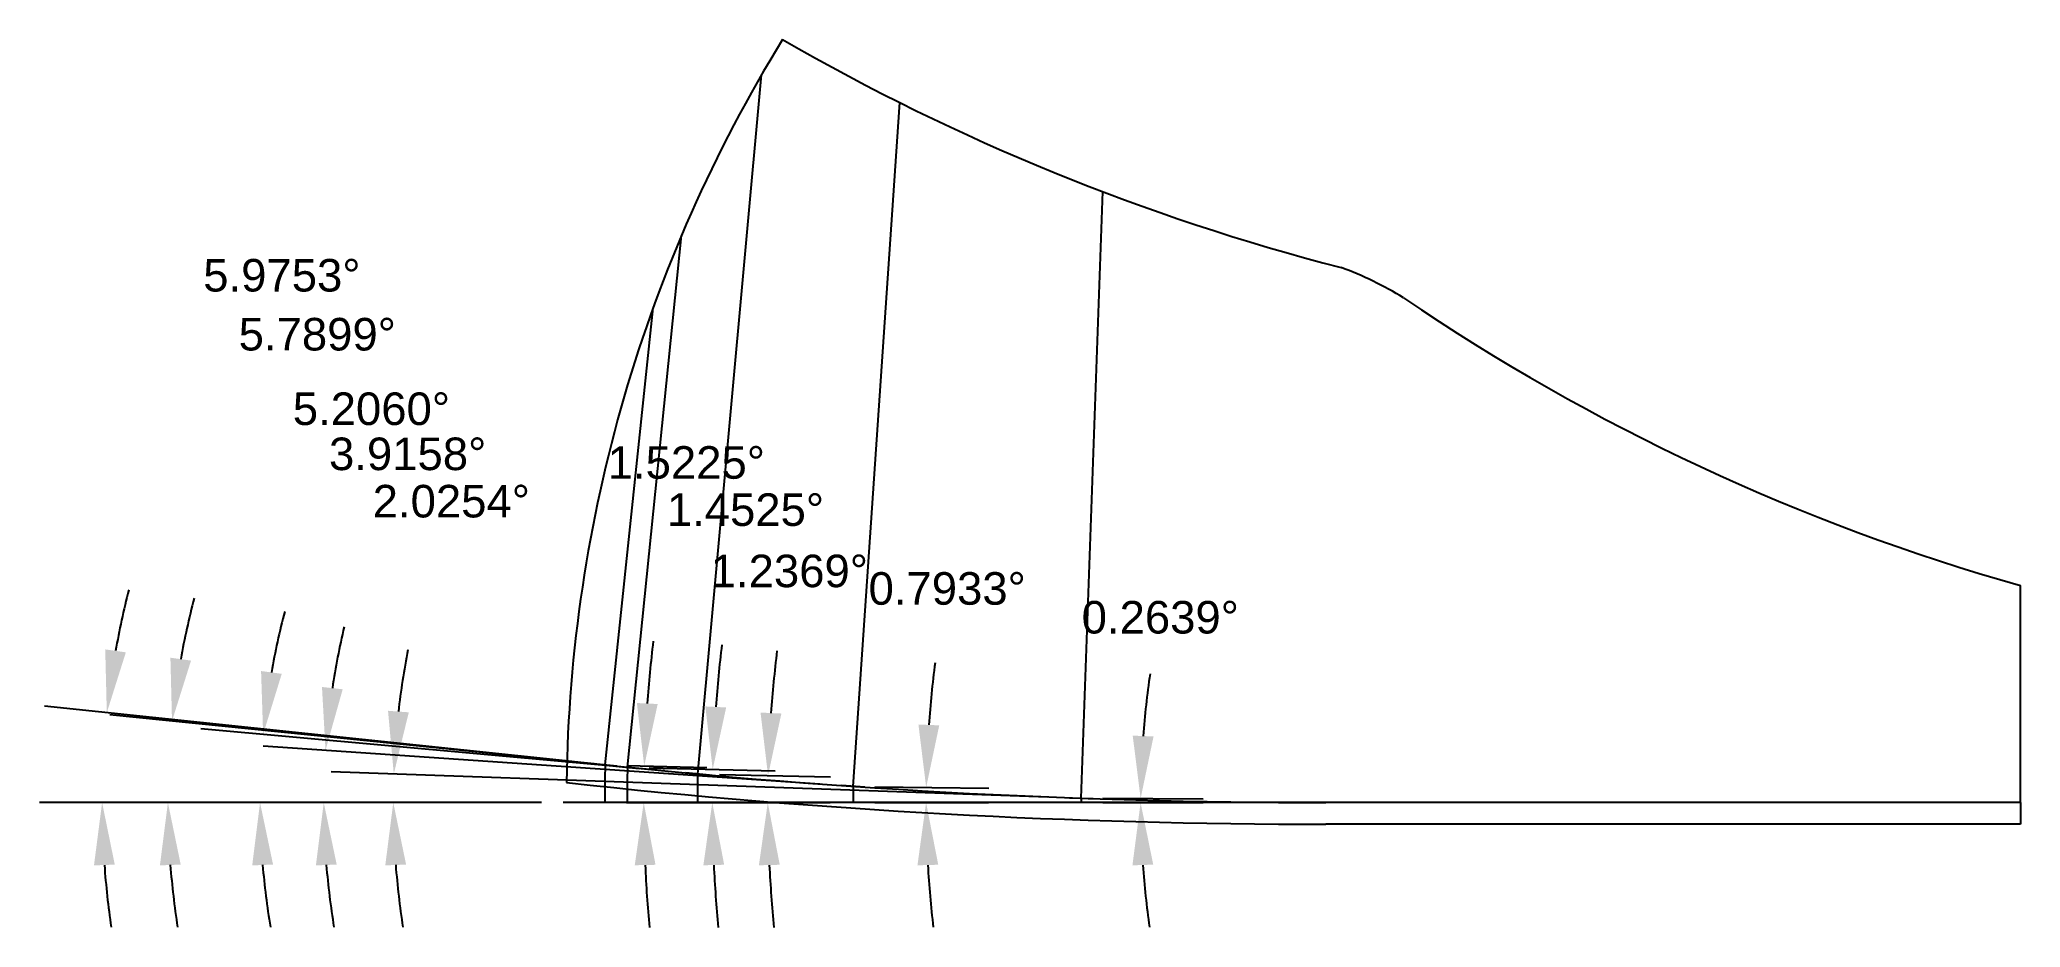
# Model space of a CAD drawing. Header units: inches. Extents: x 63.2 to 103.6, y -3.5 to 25.5.
# Drawn here: x 97.86 to 103.57, y -0.09 to 2.46 of the extents above; entities that cross this region are included whole.
import ezdxf

# ---------------------------------------------------------------- set-up
doc = ezdxf.new("R2010")
doc.units = ezdxf.units.IN
doc.header["$MEASUREMENT"] = 0
doc.header["$PDMODE"] = 35
doc.layers.get('Defpoints').update_dxf_attribs({"color": 10})
doc.layers.add('Blade_6', color=7, linetype='Continuous', true_color=0xc880f5)
doc.styles.get("Standard").update_dxf_attribs({"font": 'arial.ttf'})
doc.dimstyles.get("Standard").update_dxf_attribs({"dimtxt": 0.09375, "dimasz": 0.18, "dimexe": 0.18, "dimexo": 0.0625, "dimgap": 0.09, "dimtad": 0, "dimtih": 1, "dimtoh": 1, "dimdec": 4, "dimzin": 0, "dimdsep": 46, "dimtxsty": 'Standard', "dimcen": 0.09, "dimadec": 4, "dimazin": 0, "dimtfac": 1, "dimtdec": 4, "dimtofl": 0, "dimtmove": 0, "dimatfit": 3, "dimfxl": 1, "dimtolj": 1, "dimtzin": 0, "dimarcsym": 0})

msp = doc.modelspace()

# ---------------------------------------------------------------- blocks, each defined once
blk = doc.blocks.new('*D393')
at = {"layer": 'Blade_6', "color": 0, "lineweight": -2, "transparency": 16777216}
for p, q in [((99.3948, 0.3832), (97.8764, 0.5421)), ((99.0798, 0.2648), (97.8619, 0.2648))]:
    blk.add_line(p, q, dxfattribs=at)
for start, end in [(165.7183, 169.8715), (184.1532, 188.3063)]:
    blk.add_arc((100.5257, 0.2648), 2.4838, start, end, dxfattribs=at)
at = {"layer": 'Blade_6', "color": 0, "transparency": 16777216}
for points in [[(98.1103, 0.6974), (98.0509, 0.7058), (98.0554, 0.5234)], [(98.0185, 0.0838), (98.0784, 0.086), (98.0419, 0.2648)]]:
    blk.add_solid(points, dxfattribs=at)
at = {"layer": 'Defpoints', "color": 0, "transparency": 16777216}
for p in [(98.0434, 0.3511), (99.457, 0.3767), (99.5246, 0.3696), (99.1423, 0.2648), (103.5663, 0.2648)]:
    blk.add_point(p, dxfattribs=at)
at = {"layer": 'Blade_6', "color": 0, "transparency": 16777216, "insert": (98.5596, 1.7826), "char_height": 0.09375, "attachment_point": 5}
blk.add_mtext('\\A1;5.9753°', dxfattribs=at)
blk = doc.blocks.new('*D394')
at = {"layer": 'Blade_6', "color": 0, "lineweight": -2, "transparency": 16777216}
for p, q in [((99.5532, 0.3715), (99.783, 0.3654)), ((99.5518, 0.2648), (99.7817, 0.2648))]:
    blk.add_line(p, q, dxfattribs=at)
for start, end in [(173.2744, 175.8759), (182.6015, 185.2031)]:
    blk.add_arc((103.5663, 0.2648), 3.9646, start, end, dxfattribs=at)
at = {"layer": 'Blade_6', "color": 0, "transparency": 16777216}
for points in [[(99.6419, 0.5485), (99.582, 0.5514), (99.6031, 0.3701)], [(99.5758, 0.0842), (99.6357, 0.0855), (99.6017, 0.2648)]]:
    blk.add_solid(points, dxfattribs=at)
at = {"layer": 'Defpoints', "color": 0, "transparency": 16777216}
for p in [(99.4908, 0.3731), (99.6018, 0.2999), (99.4893, 0.2648), (103.5663, 0.2648)]:
    blk.add_point(p, dxfattribs=at)
at = {"layer": 'Blade_6', "color": 0, "transparency": 16777216, "insert": (99.7244, 1.2435), "char_height": 0.09375, "attachment_point": 5}
blk.add_mtext('\\A1;1.5225°', dxfattribs=at)
blk = doc.blocks.new('*D398')
at = {"layer": 'Blade_6', "color": 0, "lineweight": -2, "transparency": 16777216}
for p, q in [((100.2672, 0.3105), (100.5951, 0.3059)), ((100.2669, 0.2648), (100.5948, 0.2648))]:
    blk.add_line(p, q, dxfattribs=at)
for start, end in [(172.6608, 175.9338), (183.273, 186.546)]:
    blk.add_arc((103.5663, 0.2648), 3.1515, start, end, dxfattribs=at)
at = {"layer": 'Blade_6', "color": 0, "transparency": 16777216}
for points in [[(100.4527, 0.487), (100.3928, 0.4895), (100.4151, 0.3084)], [(100.39, 0.084), (100.4499, 0.0857), (100.4148, 0.2648)]]:
    blk.add_solid(points, dxfattribs=at)
at = {"layer": 'Defpoints', "color": 0, "transparency": 16777216}
for p in [(100.2047, 0.3114), (100.2044, 0.2648), (100.4149, 0.2794), (103.5663, 0.2648)]:
    blk.add_point(p, dxfattribs=at)
at = {"layer": 'Blade_6', "color": 0, "transparency": 16777216, "insert": (100.4756, 0.8807), "char_height": 0.09375, "attachment_point": 5}
blk.add_mtext('\\A1;0.7933°', dxfattribs=at)
blk = doc.blocks.new('*D399')
at = {"layer": 'Blade_6', "color": 0, "lineweight": -2, "transparency": 16777216}
for p, q in [((99.8197, 0.3457), (100.1397, 0.3388)), ((99.8188, 0.2648), (100.1389, 0.2648))]:
    blk.add_line(p, q, dxfattribs=at)
for start, end in [(173.0447, 175.9039), (182.8592, 185.7184)]:
    blk.add_arc((103.5663, 0.2648), 3.6074, start, end, dxfattribs=at)
at = {"layer": 'Blade_6', "color": 0, "transparency": 16777216}
for points in [[(99.9981, 0.5211), (99.9381, 0.5239), (99.9597, 0.3427)], [(99.9334, 0.0841), (99.9934, 0.0856), (99.9589, 0.2648)]]:
    blk.add_solid(points, dxfattribs=at)
at = {"layer": 'Defpoints', "color": 0, "transparency": 16777216}
for p in [(99.7572, 0.3471), (99.959, 0.2908), (99.7563, 0.2648), (103.5663, 0.2648)]:
    blk.add_point(p, dxfattribs=at)
at = {"layer": 'Blade_6', "color": 0, "transparency": 16777216, "insert": (100.021, 0.9311), "char_height": 0.09375, "attachment_point": 5}
blk.add_mtext('\\A1;1.2369°', dxfattribs=at)
blk = doc.blocks.new('*D400')
at = {"layer": 'Blade_6', "color": 0, "lineweight": -2, "transparency": 16777216}
for p, q in [((100.9241, 0.277), (101.2127, 0.2756)), ((100.9241, 0.2648), (101.2126, 0.2648))]:
    blk.add_line(p, q, dxfattribs=at)
for start, end in [(171.5933, 175.6647), (184.0714, 188.1428)]:
    blk.add_arc((103.5663, 0.2648), 2.5336, start, end, dxfattribs=at)
at = {"layer": 'Blade_6', "color": 0, "transparency": 16777216}
for points in [[(101.0699, 0.4551), (101.0099, 0.4575), (101.0327, 0.2765)], [(101.0091, 0.0839), (101.069, 0.086), (101.0326, 0.2648)]]:
    blk.add_solid(points, dxfattribs=at)
at = {"layer": 'Defpoints', "color": 0, "transparency": 16777216}
for p in [(100.8616, 0.2773), (100.8616, 0.2648), (101.0327, 0.2687), (103.5663, 0.2648)]:
    blk.add_point(p, dxfattribs=at)
at = {"layer": 'Blade_6', "color": 0, "transparency": 16777216, "insert": (101.0893, 0.7977), "char_height": 0.09375, "attachment_point": 5}
blk.add_mtext('\\A1;0.2639°', dxfattribs=at)
blk = doc.blocks.new('*D401')
at = {"layer": 'Blade_6', "color": 0, "lineweight": -2, "transparency": 16777216}
for p, q in [((100.7652, 0.2807), (98.702, 0.3536)), ((99.3069, 0.2648), (98.7004, 0.2648))]:
    blk.add_line(p, q, dxfattribs=at)
for start, end in [(169.1328, 173.5537), (184.4209, 188.8418)]:
    blk.add_arc((101.2138, 0.2648), 2.3334, start, end, dxfattribs=at)
at = {"layer": 'Blade_6', "color": 0, "transparency": 16777216}
for points in [[(98.9251, 0.5246), (98.8653, 0.529), (98.8819, 0.3473)], [(98.8574, 0.0838), (98.9174, 0.0861), (98.8804, 0.2648)]]:
    blk.add_solid(points, dxfattribs=at)
at = {"layer": 'Defpoints', "color": 0, "transparency": 16777216}
for p in [(98.8806, 0.2923), (99.3694, 0.2648), (100.8277, 0.2785), (100.8956, 0.2761), (103.5663, 0.2648)]:
    blk.add_point(p, dxfattribs=at)
at = {"layer": 'Blade_6', "color": 0, "transparency": 16777216, "insert": (99.0476, 1.132), "char_height": 0.09375, "attachment_point": 5}
blk.add_mtext('\\A1;2.0254°', dxfattribs=at)
blk = doc.blocks.new('*D402')
at = {"layer": 'Blade_6', "color": 0, "lineweight": -2, "transparency": 16777216}
for p, q in [((100.1085, 0.3179), (98.5058, 0.4276)), ((99.3069, 0.2648), (98.5002, 0.2648))]:
    blk.add_line(p, q, dxfattribs=at)
for start, end in [(166.7251, 171.4047), (184.6795, 189.3591)]:
    blk.add_arc((100.8847, 0.2648), 2.2045, start, end, dxfattribs=at)
at = {"layer": 'Blade_6', "color": 0, "transparency": 16777216}
for points in [[(98.7348, 0.591), (98.6751, 0.5976), (98.6853, 0.4154)], [(98.6576, 0.0837), (98.7175, 0.0862), (98.6802, 0.2648)]]:
    blk.add_solid(points, dxfattribs=at)
at = {"layer": 'Defpoints', "color": 0, "transparency": 16777216}
for p in [(98.6808, 0.315), (100.1708, 0.3137), (100.2387, 0.309), (99.3694, 0.2648), (103.5663, 0.2648)]:
    blk.add_point(p, dxfattribs=at)
at = {"layer": 'Blade_6', "color": 0, "transparency": 16777216, "insert": (98.9218, 1.2683), "char_height": 0.09375, "attachment_point": 5}
blk.add_mtext('\\A1;3.9158°', dxfattribs=at)
blk = doc.blocks.new('*D403')
at = {"layer": 'Blade_6', "color": 0, "lineweight": -2, "transparency": 16777216}
for p, q in [((99.6611, 0.3558), (98.3264, 0.4774)), ((99.3069, 0.2648), (98.3167, 0.2648))]:
    blk.add_line(p, q, dxfattribs=at)
for start, end in [(165.256, 170.025), (184.769, 189.5381)]:
    blk.add_arc((100.6599, 0.2648), 2.1632, start, end, dxfattribs=at)
at = {"layer": 'Blade_6', "color": 0, "transparency": 16777216}
for points in [[(98.5592, 0.6355), (98.4997, 0.6435), (98.5056, 0.4611)], [(98.4742, 0.0837), (98.5342, 0.0862), (98.4967, 0.2648)]]:
    blk.add_solid(points, dxfattribs=at)
at = {"layer": 'Defpoints', "color": 0, "transparency": 16777216}
for p in [(99.7234, 0.3501), (99.7911, 0.344), (98.4977, 0.3303), (99.3694, 0.2648), (103.5663, 0.2648)]:
    blk.add_point(p, dxfattribs=at)
at = {"layer": 'Blade_6', "color": 0, "transparency": 16777216, "insert": (98.8174, 1.3982), "char_height": 0.09375, "attachment_point": 5}
blk.add_mtext('\\A1;5.2060°', dxfattribs=at)
blk = doc.blocks.new('*D442')
at = {"layer": 'Blade_6', "color": 0, "lineweight": -2, "transparency": 16777216}
for p, q in [((99.459, 0.3763), (98.0642, 0.5177)), ((99.3069, 0.2648), (98.0514, 0.2648))]:
    blk.add_line(p, q, dxfattribs=at)
for start, end in [(165.3428, 169.7765), (184.4337, 188.8674)]:
    blk.add_arc((100.5581, 0.2648), 2.3267, start, end, dxfattribs=at)
at = {"layer": 'Blade_6', "color": 0, "transparency": 16777216}
for points in [[(98.298, 0.6736), (98.2386, 0.6819), (98.2432, 0.4995)], [(98.2084, 0.0838), (98.2683, 0.0861), (98.2314, 0.2648)]]:
    blk.add_solid(points, dxfattribs=at)
at = {"layer": 'Defpoints', "color": 0, "transparency": 16777216}
for p in [(98.2327, 0.3432), (99.5212, 0.3699), (99.5888, 0.3631), (99.3694, 0.2648), (103.5663, 0.2648)]:
    blk.add_point(p, dxfattribs=at)
at = {"layer": 'Blade_6', "color": 0, "transparency": 16777216, "insert": (98.6616, 1.6128), "char_height": 0.09375, "attachment_point": 5}
blk.add_mtext('\\A1;5.7899°', dxfattribs=at)
blk = doc.blocks.new('*D443')
at = {"layer": 'Blade_6', "color": 0, "lineweight": -2, "transparency": 16777216}
for p, q in [((99.6175, 0.3649), (99.9803, 0.3557)), ((99.6162, 0.2648), (99.9791, 0.2648))]:
    blk.add_line(p, q, dxfattribs=at)
for start, end in [(173.0717, 175.8096), (182.7379, 185.4759)]:
    blk.add_arc((103.5663, 0.2648), 3.7672, start, end, dxfattribs=at)
at = {"layer": 'Blade_6', "color": 0, "transparency": 16777216}
for points in [[(99.8391, 0.5386), (99.7792, 0.5416), (99.8003, 0.3603)], [(99.7734, 0.0841), (99.8334, 0.0856), (99.7991, 0.2648)]]:
    blk.add_solid(points, dxfattribs=at)
at = {"layer": 'Defpoints', "color": 0, "transparency": 16777216}
for p in [(99.555, 0.3665), (99.7993, 0.2966), (99.5537, 0.2648), (103.5663, 0.2648)]:
    blk.add_point(p, dxfattribs=at)
at = {"layer": 'Blade_6', "color": 0, "transparency": 16777216, "insert": (99.8946, 1.1076), "char_height": 0.09375, "attachment_point": 5}
blk.add_mtext('\\A1;1.4525°', dxfattribs=at)

# ---------------------------------------------------------------- dimensions: what is measured, and where the dimension line sits
at = {"layer": 'Blade_6'}
for base, line1, line2, picture, middle in [((98.043424008, 0.351133631), ((103.566275703, 0.264807189), (99.142263556, 0.264807189)), ((99.524585552, 0.369592711), (99.456955012, 0.37667155)), '*D393', (98.559634458, 1.782611081)), ((98.232685, 0.343165), ((103.566276, 0.264807), (99.369356, 0.264807)), ((99.521151, 0.369947), (99.588805, 0.363087)), '*D442', (98.661608, 1.612759)), ((98.4977059, 0.3303131), ((103.5662757, 0.2648072), (99.3693564, 0.2648072)), ((99.7910823, 0.3439651), (99.7233628, 0.3501352)), '*D403', (98.8174307, 1.3982394)), ((98.6807694, 0.3150242), ((103.5662757, 0.2648072), (99.3693564, 0.2648072)), ((100.2386592, 0.3090295), (100.170818, 0.3136732)), '*D402', (98.9218491, 1.2683278)), ((98.8806005, 0.2923018), ((103.5662757, 0.2648072), (99.3693564, 0.2648072)), ((100.8276543, 0.2784647), (100.8956118, 0.2760614)), '*D401', (99.0475775, 1.1320273))]:
    dim = msp.add_angular_dim_2l(base=base, line1=line1, line2=line2, dimstyle='Standard', dxfattribs=at)
    dim.commit()
    dim.dimension.update_dxf_attribs({"geometry": picture, "text_midpoint": middle, "dimtype": 162})
for base, center, p1, p2, picture, middle in [((99.60182, 0.29992), (103.56628, 0.26481), (99.49077, 0.37313), (99.48933, 0.26481), '*D394', (99.72438, 1.24355)), ((99.79925, 0.29664), (103.56628, 0.26481), (99.55498, 0.36652), (99.55369, 0.26481), '*D443', (99.89461, 1.10762)), ((99.95898, 0.29077), (103.56628, 0.26481), (99.75722, 0.34705), (99.75633, 0.26481), '*D399', (100.02096, 0.93114)), ((100.414852, 0.279351), (103.566276, 0.264807), (100.204739, 0.311351), (100.204416, 0.264807), '*D398', (100.475592, 0.880728)), ((101.032651, 0.268697), (103.566276, 0.264807), (100.861633, 0.277263), (100.861604, 0.264807), '*D400', (101.089317, 0.79767))]:
    dim = msp.add_angular_dim_3p(base=base, center=center, p1=p1, p2=p2, dimstyle='Standard', dxfattribs=at)
    dim.commit()
    dim.dimension.update_dxf_attribs({"geometry": picture, "text_midpoint": middle, "dimtype": 165})

# ---------------------------------------------------------------- linework, layer by layer
at = {"linetype": 'ByBlock'}
for p, q in [((103.56628, 0.26481), (103.56628, 0.88981)), ((103.56628, 0.26481), (103.56628, 0.20231)), ((103.56628, 0.20231), (101.56628, 0.20231))]:
    msp.add_line(p, q, dxfattribs=at)
at = {"color": 1}
msp.add_line((103.56628, 0.26481), (99.36936, 0.26481), dxfattribs=at)
at = {"linetype": 'ByBlock'}
for centre, radius, start, end in [((103.56628, 0.26481), 4.1875, 148.35442, 179.21397), ((103.21713, 8.04491), 6.44294, 240.059134, 255.555454), ((101.26468, 0.86714), 1, 58.31306, 69.79988), ((105.23318, 6.78362), 6.125, 235.794726, 254.207848), ((101.56628, 20.20231), 19.9375, 263.705935, 270), ((101.56628, 20.20231), 20, 263.721847, 270)]:
    msp.add_arc(centre, radius, start, end, dxfattribs=at)
at = {"layer": 'Blade_6'}
for p, q in [((99.75722, 0.34705), (99.94063, 2.36)), ((100.20474, 0.31135), (100.33951, 2.28029)), ((100.86163, 0.27726), (100.92341, 2.02408)), ((99.55498, 0.36652), (99.71023, 1.89761)), ((99.49077, 0.37313), (99.62854, 1.68938)), ((99.52459, 0.36959), (99.45696, 0.37667)), ((99.52115, 0.36995), (99.5888, 0.36309)), ((99.79108, 0.34397), (99.72336, 0.35014)), ((99.79108, 0.34397), (99.72336, 0.35014)), ((100.23866, 0.30903), (100.17082, 0.31367)), ((100.23866, 0.30903), (100.17082, 0.31367)), ((100.82765, 0.27846), (100.89561, 0.27606)), ((100.82765, 0.27846), (100.89561, 0.27606))]:
    msp.add_line(p, q, dxfattribs=at)
for radius, start in [(4.07694, 178.47746), (4.01259, 178.54753), (3.80994, 178.76309), (3.36186, 179.20673), (2.70467, 179.73613)]:
    msp.add_arc((103.56628, 0.26481), radius, start, 180, dxfattribs=at)

msp.set_redraw_order([(e.dxf.handle, doc.entitydb.next_handle()) for e in msp.query("TEXT MTEXT ATTDEF DIMENSION ARC_DIMENSION")])  # texts and dimensions are drawn at this point

doc.saveas('drawing.dxf')
